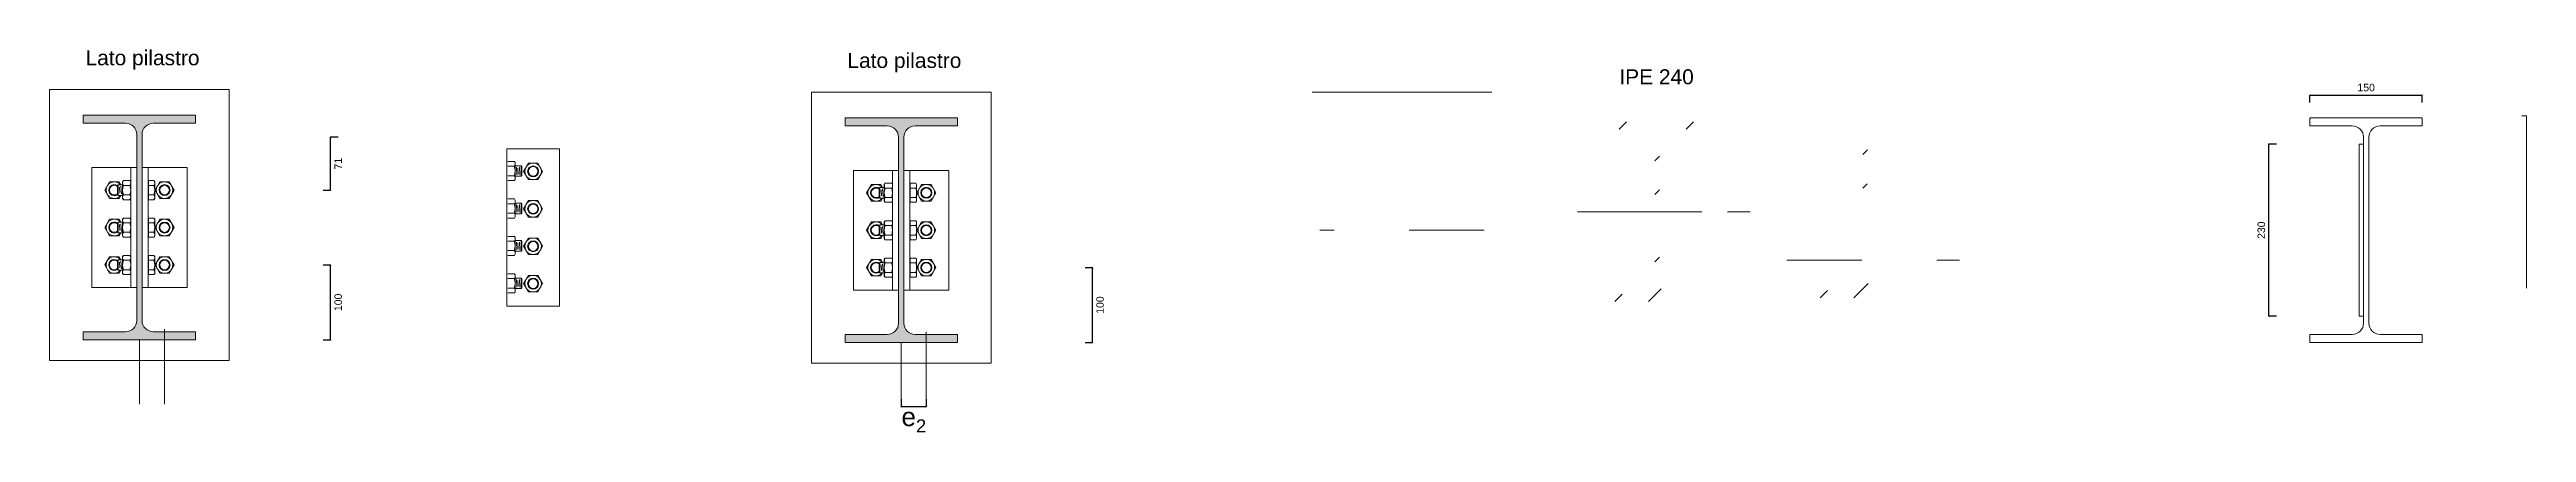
# Model space of a CAD drawing. Header units: millimetres. Extents: x 1415 to 3549, y 2194 to 4677.
# Drawn here: x 1784.963 to 1788.27, y 2310.091 to 2310.602 of the extents above; entities that cross this region are included whole.
import ezdxf

# ---------------------------------------------------------------- set-up
doc = ezdxf.new("R2010")
doc.units = ezdxf.units.MM
doc.linetypes.add('ACAD_ISO02W100', pattern=[15, 12, -3])
doc.layers.get('0').update_dxf_attribs({"plot": 0})
for name, color, linetype, lineweight in [('bulloni', 170, 'Continuous', 15), ('giunti', 7, 'Continuous', 15), ('Layer3', 7, 'Continuous', 15), ('Layer4', 7, 'Continuous', 15), ('quote', 252, 'Continuous', 5)]:
    doc.layers.add(name, color=color, linetype=linetype, lineweight=lineweight)
doc.styles.get("Standard").update_dxf_attribs({"font": 'arial.ttf'})
doc.dimstyles.new('quote acciaio', dxfattribs={"dimtxt": 0.01, "dimasz": 0.0025, "dimexe": 0, "dimexo": 0, "dimgap": 0.005, "dimtad": 2, "dimdec": 0, "dimlfac": 1000, "dimzin": 0, "dimdsep": 46, "dimtxsty": 'Standard', "dimblk": 'ARCHTICK', "dimcen": 0, "dimclre": 252, "dimadec": 0, "dimazin": 0, "dimtfac": 1, "dimtdec": 0, "dimtofl": 0, "dimtmove": 0, "dimatfit": 3, "dimfxl": 0.01, "dimfxlon": 1, "dimtolj": 1, "dimtzin": 0, "dimarcsym": 0})
pattern_1 = [(45, (1787.32718, 2310.27033), (-0.067352, 0.067352), []), (45, (1787.37208, 2310.27033), (-0.067352, 0.067352), [])]

msp = doc.modelspace()

# ---------------------------------------------------------------- texts
at = {"layer": 'Layer4', "char_height": 0.02, "attachment_point": 1}
for s, insert in [('Lato pilastro', (1785.0109, 2310.6012)), ('Lato pilastro', (1786.0282, 2310.5976)), ('IPE 240', (1787.059, 2310.5758))]:
    msp.add_mtext_dynamic_manual_height_columns(s, width=40.648423, gutter_width=12.5, heights=[0], dxfattribs=dict(at, insert=insert))

# ---------------------------------------------------------------- blocks, each defined once
blk = doc.blocks.new('_ArchTick')
at = {"color": 0, "linetype": 'ByBlock', "const_width": 0.15}
blk.add_lwpolyline([(-0.5, -0.5), (0.5, 0.5)], dxfattribs=at)
blk = doc.blocks.new('*D465')
at = {"layer": 'Defpoints', "color": 0, "transparency": 16777216}
for p in [(1785.3382, 2310.4851), (1788.0467, 2310.4851), (1785.1164, 2310.4144)]:
    blk.add_point(p, dxfattribs=at)
at = {"layer": 'quote', "color": 252, "lineweight": -2, "transparency": 16777216}
for p, q in [((1785.3482, 2310.4851), (1785.3382, 2310.4851)), ((1785.3282, 2310.4144), (1785.3382, 2310.4144))]:
    blk.add_line(p, q, dxfattribs=at)
at = {"layer": 'quote', "color": 0, "linetype": 'Continuous', "lineweight": -2, "transparency": 16777216}
blk.add_line((1785.3382, 2310.4144), (1785.3382, 2310.4851), dxfattribs=at)
at = {"layer": 'quote', "color": 0, "lineweight": -2, "transparency": 16777216, "xscale": 0.0025, "yscale": 0.0025, "zscale": 0.0025}
for p, rotation in [((1785.3382, 2310.4851), 90), ((1785.3382, 2310.4144), 270)]:
    blk.add_blockref('_ArchTick', p, dxfattribs=dict(at, rotation=rotation))
at = {"layer": 'quote', "color": 0, "transparency": 16777216, "insert": (1785.3483, 2310.4497), "char_height": 0.01, "attachment_point": 5, "rotation": 90}
blk.add_mtext('\\A1;71', dxfattribs=at)
blk = doc.blocks.new('*D466')
at = {"layer": 'Defpoints', "color": 0, "transparency": 16777216}
for p in [(1785.1164, 2310.3144), (1785.3382, 2310.3144), (1785.1164, 2310.2144)]:
    blk.add_point(p, dxfattribs=at)
at = {"layer": 'quote', "color": 252, "lineweight": -2, "transparency": 16777216}
for p, q in [((1785.3282, 2310.3144), (1785.3382, 2310.3144)), ((1785.3282, 2310.2144), (1785.3382, 2310.2144))]:
    blk.add_line(p, q, dxfattribs=at)
at = {"layer": 'quote', "color": 0, "linetype": 'Continuous', "lineweight": -2, "transparency": 16777216}
blk.add_line((1785.3382, 2310.2144), (1785.3382, 2310.3144), dxfattribs=at)
at = {"layer": 'quote', "color": 0, "lineweight": -2, "transparency": 16777216, "xscale": 0.0025, "yscale": 0.0025, "zscale": 0.0025}
for p, rotation in [((1785.3382, 2310.3144), 90), ((1785.3382, 2310.2144), 270)]:
    blk.add_blockref('_ArchTick', p, dxfattribs=dict(at, rotation=rotation))
at = {"layer": 'quote', "color": 0, "transparency": 16777216, "insert": (1785.3483, 2310.2644), "char_height": 0.01, "attachment_point": 5, "rotation": 90}
blk.add_mtext('\\A1;100', dxfattribs=at)
blk = doc.blocks.new('*U469')
at = {"layer": 'bulloni'}
blk.add_lwpolyline([(0, -0.0127), (0.011, -0.0064), (0.011, 0.0064), (0, 0.0127), (-0.011, 0.0064), (-0.011, -0.0064)], close=True, dxfattribs=at)
for radius in [0.011, 0.00733, 0.00642]:
    blk.add_circle((0, 0), radius, dxfattribs=at)
blk = doc.blocks.new('*U468')
at = {"layer": 'bulloni', "color": 0, "linetype": 'ByBlock', "lineweight": -2, "transparency": 16777216, "rotation": 270}
for p in [(1783.2309, 2309.1767), (1783.2309, 2309.1267), (1783.2309, 2309.0767), (1783.2309, 2309.0267)]:
    blk.add_blockref('*U469', p, dxfattribs=at)
blk = doc.blocks.new('*D470')
at = {"layer": 'Defpoints', "color": 0, "transparency": 16777216}
for p in [(1786.1336, 2310.3108), (1786.1001, 2310.2108), (1786.1001, 2310.125)]:
    blk.add_point(p, dxfattribs=at)
at = {"layer": 'quote', "color": 252, "lineweight": -2, "transparency": 16777216}
for p, q in [((1786.1001, 2310.135), (1786.1001, 2310.125)), ((1786.1336, 2310.135), (1786.1336, 2310.125))]:
    blk.add_line(p, q, dxfattribs=at)
at = {"layer": 'quote', "color": 0, "linetype": 'Continuous', "lineweight": -2, "transparency": 16777216}
blk.add_line((1786.1336, 2310.125), (1786.1001, 2310.125), dxfattribs=at)
at = {"layer": 'quote', "color": 0, "lineweight": -2, "transparency": 16777216, "xscale": 0.0025, "yscale": 0.0025, "zscale": 0.0025, "rotation": 180}
blk.add_blockref('_ArchTick', (1786.1001, 2310.125), dxfattribs=at)
at = {"layer": 'quote', "color": 0, "lineweight": -2, "transparency": 16777216, "xscale": 0.0025, "yscale": 0.0025, "zscale": 0.0025}
blk.add_blockref('_ArchTick', (1786.1336, 2310.125), dxfattribs=at)
at = {"layer": 'quote', "color": 0, "transparency": 16777216, "insert": (1786.1169, 2310.1073), "char_height": 0.01, "width": 0.01966, "attachment_point": 5}
blk.add_mtext('\\A1;{\\H2.5x;e\\H0.7x;\\S^ 2;}', dxfattribs=at)
blk = doc.blocks.new('*D472')
at = {"layer": 'Defpoints', "color": 0, "transparency": 16777216}
for p in [(1787.9263, 2310.4758), (1788.0467, 2310.4758), (1788.0467, 2310.2458)]:
    blk.add_point(p, dxfattribs=at)
at = {"layer": 'quote', "color": 252, "lineweight": -2, "transparency": 16777216}
for p, q in [((1787.9363, 2310.4758), (1787.9263, 2310.4758)), ((1787.9363, 2310.2458), (1787.9263, 2310.2458))]:
    blk.add_line(p, q, dxfattribs=at)
at = {"layer": 'quote', "color": 0, "linetype": 'Continuous', "lineweight": -2, "transparency": 16777216}
blk.add_line((1787.9263, 2310.2458), (1787.9263, 2310.4758), dxfattribs=at)
at = {"layer": 'quote', "color": 0, "lineweight": -2, "transparency": 16777216, "xscale": 0.0025, "yscale": 0.0025, "zscale": 0.0025}
for p, rotation in [((1787.9263, 2310.4758), 90), ((1787.9263, 2310.2458), 270)]:
    blk.add_blockref('_ArchTick', p, dxfattribs=dict(at, rotation=rotation))
at = {"layer": 'quote', "color": 0, "transparency": 16777216, "insert": (1787.9162, 2310.3608), "char_height": 0.01, "attachment_point": 5, "rotation": 90}
blk.add_mtext('\\A1;230', dxfattribs=at)
blk = doc.blocks.new('*D471')
at = {"layer": 'Defpoints', "color": 0, "transparency": 16777216}
for p in [(1786.1336, 2310.3108), (1786.3555, 2310.3108), (1786.1336, 2310.2108)]:
    blk.add_point(p, dxfattribs=at)
at = {"layer": 'quote', "color": 252, "lineweight": -2, "transparency": 16777216}
for p, q in [((1786.3455, 2310.3108), (1786.3555, 2310.3108)), ((1786.3455, 2310.2108), (1786.3555, 2310.2108))]:
    blk.add_line(p, q, dxfattribs=at)
at = {"layer": 'quote', "color": 0, "linetype": 'Continuous', "lineweight": -2, "transparency": 16777216}
blk.add_line((1786.3555, 2310.2108), (1786.3555, 2310.3108), dxfattribs=at)
at = {"layer": 'quote', "color": 0, "lineweight": -2, "transparency": 16777216, "xscale": 0.0025, "yscale": 0.0025, "zscale": 0.0025}
for p, rotation in [((1786.3555, 2310.3108), 90), ((1786.3555, 2310.2108), 270)]:
    blk.add_blockref('_ArchTick', p, dxfattribs=dict(at, rotation=rotation))
at = {"layer": 'quote', "color": 0, "transparency": 16777216, "insert": (1786.3656, 2310.2608), "char_height": 0.01, "attachment_point": 5, "rotation": 90}
blk.add_mtext('\\A1;100', dxfattribs=at)
blk = doc.blocks.new('*D476')
at = {"layer": 'Defpoints', "color": 0, "transparency": 16777216}
for p in [(1788.1312, 2310.5413), (1787.9812, 2310.5108), (1788.1312, 2310.5108)]:
    blk.add_point(p, dxfattribs=at)
at = {"layer": 'quote', "color": 252, "lineweight": -2, "transparency": 16777216}
for p, q in [((1787.9812, 2310.5313), (1787.9812, 2310.5413)), ((1788.1312, 2310.5313), (1788.1312, 2310.5413))]:
    blk.add_line(p, q, dxfattribs=at)
at = {"layer": 'quote', "color": 0, "linetype": 'Continuous', "lineweight": -2, "transparency": 16777216}
blk.add_line((1787.9812, 2310.5413), (1788.1312, 2310.5413), dxfattribs=at)
at = {"layer": 'quote', "color": 0, "lineweight": -2, "transparency": 16777216, "xscale": 0.0025, "yscale": 0.0025, "zscale": 0.0025, "rotation": 180}
blk.add_blockref('_ArchTick', (1787.9812, 2310.5413), dxfattribs=at)
at = {"layer": 'quote', "color": 0, "lineweight": -2, "transparency": 16777216, "xscale": 0.0025, "yscale": 0.0025, "zscale": 0.0025}
blk.add_blockref('_ArchTick', (1788.1312, 2310.5413), dxfattribs=at)
at = {"layer": 'quote', "color": 0, "transparency": 16777216, "insert": (1788.0562, 2310.5514), "char_height": 0.01, "attachment_point": 5}
blk.add_mtext('\\A1;150', dxfattribs=at)

# ---------------------------------------------------------------- dimensions: what is measured, and where the dimension line sits
at = {"layer": 'quote'}
dim = msp.add_linear_dim(base=(1788.1312, 2310.5413), p1=(1787.9812, 2310.5108), p2=(1788.1312, 2310.5108), angle=180, dimstyle='quote acciaio', dxfattribs=at)
dim.commit()
dim.dimension.update_dxf_attribs({"geometry": '*D476', "text_midpoint": (1788.0562, 2310.5413), "dimtype": 160})
for base, p1, p2, picture, middle in [((1785.3382, 2310.4851), (1785.1164, 2310.4144), (1788.0467, 2310.4851), '*D465', (1785.3483, 2310.4497)), ((1787.9263, 2310.4758), (1788.0467, 2310.2458), (1788.0467, 2310.4758), '*D472', (1787.9162, 2310.3608)), ((1785.3382, 2310.3144), (1785.1164, 2310.2144), (1785.1164, 2310.3144), '*D466', (1785.3483, 2310.2644)), ((1786.3555, 2310.3108), (1786.1336, 2310.2108), (1786.1336, 2310.3108), '*D471', (1786.3656, 2310.2608))]:
    dim = msp.add_linear_dim(base=base, p1=p1, p2=p2, angle=90, dimstyle='quote acciaio', dxfattribs=at)
    dim.commit()
    dim.dimension.update_dxf_attribs({"geometry": picture, "text_midpoint": middle})
dim = msp.add_linear_dim(base=(1786.1001, 2310.125), p1=(1786.1336, 2310.3108), p2=(1786.1001, 2310.2108), text='{\\H2.5x;e\\H0.7x;\\S^ 2;}', dimstyle='quote acciaio', dxfattribs=at)
dim.commit()
dim.dimension.update_dxf_attribs({"geometry": '*D470', "text_midpoint": (1786.1169, 2310.125), "dimtype": 160})

# ---------------------------------------------------------------- hatches: boundary and pattern name
at = {"layer": 'Layer3', "true_color": 0xc7c8ca, "transparency": 33554687}
h = msp.add_hatch(color=9, dxfattribs=at)
h.dxf.hatch_style = 1
h.paths.add_polyline_path([(1785.1578, 2310.5144), (1785.0828, 2310.5144), (1785.0078, 2310.5144), (1785.0078, 2310.5037), (1785.0643, 2310.5037, -0.414214), (1785.0793, 2310.4887), (1785.0793, 2310.3644), (1785.0793, 2310.2401, -0.414214), (1785.0643, 2310.2251), (1785.0078, 2310.2251), (1785.0078, 2310.2144), (1785.0828, 2310.2144), (1785.1578, 2310.2144), (1785.1578, 2310.2251), (1785.1014, 2310.2251, -0.414214), (1785.0864, 2310.2401), (1785.0864, 2310.3644), (1785.0864, 2310.4887, -0.414214), (1785.1014, 2310.5037), (1785.1578, 2310.5037)])
h = msp.add_hatch(color=9, dxfattribs=at)
h.dxf.hatch_style = 1
h.paths.add_polyline_path([(1786.1751, 2310.5108), (1786.1001, 2310.5108), (1786.0251, 2310.5108), (1786.0251, 2310.5001), (1786.0815, 2310.5001, -0.414214), (1786.0965, 2310.4851), (1786.0965, 2310.3608), (1786.0965, 2310.2365, -0.414214), (1786.0815, 2310.2215), (1786.0251, 2310.2215), (1786.0251, 2310.2108), (1786.1001, 2310.2108), (1786.1751, 2310.2108), (1786.1751, 2310.2215), (1786.1186, 2310.2215, -0.414214), (1786.1036, 2310.2365), (1786.1036, 2310.3608), (1786.1036, 2310.4851, -0.414214), (1786.1186, 2310.5001), (1786.1751, 2310.5001)])
h = msp.add_hatch(dxfattribs=at)
h.set_pattern_fill('ANSI32', color=9, scale=0.01)
h.set_pattern_definition(pattern_1)
h.paths.add_polyline_path([(1787.1693, 2310.5054), (1787.1093, 2310.5054), (1787.0493, 2310.5054), (1787.0493, 2310.4956), (1787.0912, 2310.4956, -0.414214), (1787.1062, 2310.4806), (1787.1062, 2310.4426), (1787.1124, 2310.4426), (1787.1124, 2310.4806, -0.414214), (1787.1274, 2310.4956), (1787.1693, 2310.4956)])
h.paths.add_polyline_path([(1787.1124, 2310.4279), (1787.1062, 2310.4279), (1787.1062, 2310.3926), (1787.1124, 2310.3926)])
h.paths.add_polyline_path([(1787.1124, 2310.3779), (1787.1062, 2310.3779), (1787.1062, 2310.3426), (1787.1124, 2310.3426)])
h.paths.add_polyline_path([(1787.1124, 2310.2902), (1787.1124, 2310.3279), (1787.1062, 2310.3279), (1787.1062, 2310.2902, -0.414214), (1787.0912, 2310.2752), (1787.0493, 2310.2752), (1787.0493, 2310.2654), (1787.1693, 2310.2654), (1787.1693, 2310.2752), (1787.1274, 2310.2752, -0.414214)])
h = msp.add_hatch(dxfattribs=at)
h.set_pattern_fill('ANSI32', color=9, scale=0.01)
h.set_pattern_definition(pattern_1)
h.paths.add_polyline_path([(1787.4472, 2310.2801), (1787.4053, 2310.2801, -0.414214), (1787.3903, 2310.2951), (1787.3903, 2310.3209), (1787.3841, 2310.3209), (1787.3841, 2310.2951, -0.414214), (1787.3691, 2310.2801), (1787.3272, 2310.2801), (1787.3272, 2310.2703), (1787.3872, 2310.2703), (1787.4472, 2310.2703)])
h.paths.add_polyline_path([(1787.3903, 2310.3728), (1787.3841, 2310.3728), (1787.3841, 2310.3375), (1787.3903, 2310.3375)])
h.paths.add_polyline_path([(1787.3903, 2310.4228), (1787.3841, 2310.4228), (1787.3841, 2310.3875), (1787.3903, 2310.3875)])
h.paths.add_polyline_path([(1787.3903, 2310.4801), (1787.3841, 2310.4801), (1787.3841, 2310.4375), (1787.3903, 2310.4375)])

# ---------------------------------------------------------------- linework, layer by layer
at = {"layer": 'bulloni'}
for p, q in [((1785.5748, 2310.4526), (1785.5835, 2310.4526)), ((1785.5846, 2310.451), (1785.5835, 2310.4526)), ((1785.5846, 2310.451), (1785.5846, 2310.4287)), ((1785.5927, 2310.4469), (1785.5846, 2310.4469)), ((1785.5927, 2310.4469), (1785.5936, 2310.4459)), ((1785.5927, 2310.4469), (1785.5927, 2310.4329)), ((1785.0534, 2310.4204), (1785.0543, 2310.4213)), ((1785.0534, 2310.4083), (1785.0534, 2310.4204)), ((1785.0543, 2310.4214), (1785.0603, 2310.4214)), ((1785.0543, 2310.4074), (1785.0543, 2310.4213)), ((1785.0562, 2310.4183), (1785.0566, 2310.4104)), ((1785.0581, 2310.4195), (1785.0587, 2310.4092)), ((1785.0603, 2310.4255), (1785.0614, 2310.4271)), ((1785.0603, 2310.4032), (1785.0603, 2310.4255)), ((1785.0701, 2310.4271), (1785.0614, 2310.4271)), ((1785.0614, 2310.4207), (1785.0701, 2310.4207)), ((1785.0713, 2310.4255), (1785.0701, 2310.4271)), ((1785.0944, 2310.4043), (1785.0944, 2310.4244)), ((1785.0948, 2310.4244), (1785.0944, 2310.4244)), ((1785.0948, 2310.4016), (1785.0948, 2310.4271)), ((1785.1022, 2310.4271), (1785.0948, 2310.4271)), ((1785.0948, 2310.4207), (1785.1022, 2310.4207)), ((1785.1034, 2310.4255), (1785.1022, 2310.4271)), ((1785.1034, 2310.4032), (1785.1034, 2310.4255)), ((1785.5748, 2310.4462), (1785.5835, 2310.4462)), ((1785.5835, 2310.4335), (1785.5748, 2310.4335)), ((1785.5748, 2310.4271), (1785.5835, 2310.4271)), ((1785.5846, 2310.4287), (1785.5835, 2310.4271)), ((1785.5927, 2310.4329), (1785.5846, 2310.4329)), ((1785.5868, 2310.4347), (1785.5862, 2310.445)), ((1785.5887, 2310.4359), (1785.5883, 2310.4438)), ((1785.5907, 2310.4347), (1785.5902, 2310.445)), ((1785.5936, 2310.4338), (1785.5927, 2310.4329)), ((1785.5936, 2310.4459), (1785.5936, 2310.4338)), ((1786.0706, 2310.4168), (1786.0716, 2310.4177)), ((1786.0706, 2310.4048), (1786.0706, 2310.4168)), ((1786.0716, 2310.4178), (1786.0775, 2310.4178)), ((1786.0716, 2310.4038), (1786.0716, 2310.4177)), ((1786.0734, 2310.4147), (1786.0739, 2310.4069)), ((1786.0753, 2310.4159), (1786.0759, 2310.4057)), ((1786.0775, 2310.422), (1786.0787, 2310.4235)), ((1786.0775, 2310.3996), (1786.0775, 2310.422)), ((1786.0874, 2310.4235), (1786.0787, 2310.4235)), ((1786.0787, 2310.4171), (1786.0874, 2310.4171)), ((1786.0885, 2310.422), (1786.0874, 2310.4235)), ((1786.1116, 2310.4007), (1786.1116, 2310.4209)), ((1786.1121, 2310.4209), (1786.1116, 2310.4209)), ((1786.1121, 2310.3981), (1786.1121, 2310.4235)), ((1786.1195, 2310.4235), (1786.1121, 2310.4235)), ((1786.1121, 2310.4171), (1786.1195, 2310.4171)), ((1786.1206, 2310.422), (1786.1195, 2310.4235)), ((1786.1206, 2310.3996), (1786.1206, 2310.422)), ((1785.0543, 2310.4074), (1785.0534, 2310.4083)), ((1785.0543, 2310.4074), (1785.0603, 2310.4074)), ((1785.0603, 2310.4032), (1785.0614, 2310.4016)), ((1785.0701, 2310.408), (1785.0614, 2310.408)), ((1785.0701, 2310.4016), (1785.0614, 2310.4016)), ((1785.0713, 2310.4032), (1785.0701, 2310.4016)), ((1785.0948, 2310.4043), (1785.0944, 2310.4043)), ((1785.1022, 2310.408), (1785.0948, 2310.408)), ((1785.1022, 2310.4016), (1785.0948, 2310.4016)), ((1785.1034, 2310.4032), (1785.1022, 2310.4016)), ((1785.5748, 2310.4026), (1785.5835, 2310.4026)), ((1785.5748, 2310.3962), (1785.5835, 2310.3962)), ((1785.5835, 2310.3835), (1785.5748, 2310.3835)), ((1785.5846, 2310.401), (1785.5835, 2310.4026)), ((1785.5846, 2310.401), (1785.5846, 2310.3787)), ((1785.5927, 2310.3969), (1785.5846, 2310.3969)), ((1785.5927, 2310.3829), (1785.5846, 2310.3829)), ((1785.5868, 2310.3847), (1785.5862, 2310.395)), ((1785.5887, 2310.3859), (1785.5883, 2310.3938)), ((1785.5907, 2310.3847), (1785.5902, 2310.395)), ((1785.5927, 2310.3969), (1785.5936, 2310.3959)), ((1785.5927, 2310.3969), (1785.5927, 2310.3829)), ((1785.5936, 2310.3838), (1785.5927, 2310.3829)), ((1785.5936, 2310.3959), (1785.5936, 2310.3838)), ((1786.0716, 2310.4038), (1786.0706, 2310.4047)), ((1786.0716, 2310.4038), (1786.0775, 2310.4038)), ((1786.0775, 2310.3996), (1786.0787, 2310.3981)), ((1786.0874, 2310.4044), (1786.0787, 2310.4044)), ((1786.0874, 2310.3981), (1786.0787, 2310.3981)), ((1786.0885, 2310.3996), (1786.0874, 2310.3981)), ((1786.1121, 2310.4007), (1786.1116, 2310.4007)), ((1786.1195, 2310.4044), (1786.1121, 2310.4044)), ((1786.1195, 2310.3981), (1786.1121, 2310.3981)), ((1786.1206, 2310.3996), (1786.1195, 2310.3981)), ((1785.0534, 2310.3704), (1785.0543, 2310.3713)), ((1785.0534, 2310.3583), (1785.0534, 2310.3704)), ((1785.0543, 2310.3574), (1785.0534, 2310.3583)), ((1785.0543, 2310.3714), (1785.0603, 2310.3714)), ((1785.0543, 2310.3574), (1785.0543, 2310.3713)), ((1785.0543, 2310.3574), (1785.0603, 2310.3574)), ((1785.0562, 2310.3683), (1785.0566, 2310.3604)), ((1785.0581, 2310.3695), (1785.0587, 2310.3592)), ((1785.0603, 2310.3755), (1785.0614, 2310.3771)), ((1785.0603, 2310.3532), (1785.0603, 2310.3755)), ((1785.0603, 2310.3532), (1785.0614, 2310.3516)), ((1785.0701, 2310.3771), (1785.0614, 2310.3771)), ((1785.0614, 2310.3707), (1785.0701, 2310.3707)), ((1785.0701, 2310.358), (1785.0614, 2310.358)), ((1785.0701, 2310.3516), (1785.0614, 2310.3516)), ((1785.0713, 2310.3755), (1785.0701, 2310.3771)), ((1785.0713, 2310.3532), (1785.0701, 2310.3516)), ((1785.0944, 2310.3543), (1785.0944, 2310.3744)), ((1785.0948, 2310.3744), (1785.0944, 2310.3744)), ((1785.0948, 2310.3543), (1785.0944, 2310.3543)), ((1785.0948, 2310.3516), (1785.0948, 2310.3771)), ((1785.1022, 2310.3771), (1785.0948, 2310.3771)), ((1785.0948, 2310.3707), (1785.1022, 2310.3707)), ((1785.1022, 2310.358), (1785.0948, 2310.358)), ((1785.1022, 2310.3516), (1785.0948, 2310.3516)), ((1785.1034, 2310.3755), (1785.1022, 2310.3771)), ((1785.1034, 2310.3532), (1785.1022, 2310.3516)), ((1785.1034, 2310.3532), (1785.1034, 2310.3755)), ((1785.5748, 2310.3771), (1785.5835, 2310.3771)), ((1785.5748, 2310.3526), (1785.5835, 2310.3526)), ((1785.5846, 2310.3787), (1785.5835, 2310.3771)), ((1785.5846, 2310.351), (1785.5835, 2310.3526)), ((1785.5846, 2310.351), (1785.5846, 2310.3287)), ((1786.0706, 2310.3668), (1786.0716, 2310.3677)), ((1786.0706, 2310.3548), (1786.0706, 2310.3668)), ((1786.0716, 2310.3538), (1786.0706, 2310.3547)), ((1786.0716, 2310.3678), (1786.0775, 2310.3678)), ((1786.0716, 2310.3538), (1786.0716, 2310.3677)), ((1786.0716, 2310.3538), (1786.0775, 2310.3538)), ((1786.0734, 2310.3647), (1786.0739, 2310.3569)), ((1786.0753, 2310.3659), (1786.0759, 2310.3557)), ((1786.0775, 2310.372), (1786.0787, 2310.3735)), ((1786.0775, 2310.3496), (1786.0775, 2310.372)), ((1786.0775, 2310.3496), (1786.0787, 2310.3481)), ((1786.0874, 2310.3735), (1786.0787, 2310.3735)), ((1786.0787, 2310.3671), (1786.0874, 2310.3671)), ((1786.0874, 2310.3544), (1786.0787, 2310.3544)), ((1786.0874, 2310.3481), (1786.0787, 2310.3481)), ((1786.0885, 2310.372), (1786.0874, 2310.3735)), ((1786.0885, 2310.3496), (1786.0874, 2310.3481)), ((1786.1116, 2310.3507), (1786.1116, 2310.3709)), ((1786.1121, 2310.3709), (1786.1116, 2310.3709)), ((1786.1121, 2310.3507), (1786.1116, 2310.3507)), ((1786.1121, 2310.3481), (1786.1121, 2310.3735)), ((1786.1195, 2310.3735), (1786.1121, 2310.3735)), ((1786.1121, 2310.3671), (1786.1195, 2310.3671)), ((1786.1195, 2310.3544), (1786.1121, 2310.3544)), ((1786.1195, 2310.3481), (1786.1121, 2310.3481)), ((1786.1206, 2310.372), (1786.1195, 2310.3735)), ((1786.1206, 2310.3496), (1786.1195, 2310.3481)), ((1786.1206, 2310.3496), (1786.1206, 2310.372)), ((1785.0534, 2310.3204), (1785.0543, 2310.3213)), ((1785.0534, 2310.3083), (1785.0534, 2310.3204)), ((1785.0543, 2310.3214), (1785.0603, 2310.3214)), ((1785.0543, 2310.3074), (1785.0543, 2310.3213)), ((1785.0562, 2310.3183), (1785.0566, 2310.3104)), ((1785.0581, 2310.3195), (1785.0587, 2310.3092)), ((1785.0603, 2310.3255), (1785.0614, 2310.3271)), ((1785.0603, 2310.3032), (1785.0603, 2310.3255)), ((1785.0701, 2310.3271), (1785.0614, 2310.3271)), ((1785.0614, 2310.3207), (1785.0701, 2310.3207)), ((1785.0713, 2310.3255), (1785.0701, 2310.3271)), ((1785.0944, 2310.3043), (1785.0944, 2310.3244)), ((1785.0948, 2310.3244), (1785.0944, 2310.3244)), ((1785.0948, 2310.3016), (1785.0948, 2310.3271)), ((1785.1022, 2310.3271), (1785.0948, 2310.3271)), ((1785.0948, 2310.3207), (1785.1022, 2310.3207)), ((1785.1034, 2310.3255), (1785.1022, 2310.3271)), ((1785.1034, 2310.3032), (1785.1034, 2310.3255)), ((1785.5748, 2310.3462), (1785.5835, 2310.3462)), ((1785.5835, 2310.3335), (1785.5748, 2310.3335)), ((1785.5748, 2310.3271), (1785.5835, 2310.3271)), ((1785.5846, 2310.3287), (1785.5835, 2310.3271)), ((1785.5927, 2310.3469), (1785.5846, 2310.3469)), ((1785.5927, 2310.3329), (1785.5846, 2310.3329)), ((1785.5868, 2310.3347), (1785.5862, 2310.345)), ((1785.5887, 2310.3359), (1785.5883, 2310.3438)), ((1785.5907, 2310.3347), (1785.5902, 2310.345)), ((1785.5927, 2310.3469), (1785.5936, 2310.3459)), ((1785.5927, 2310.3469), (1785.5927, 2310.3329)), ((1785.5936, 2310.3338), (1785.5927, 2310.3329)), ((1785.5936, 2310.3459), (1785.5936, 2310.3338)), ((1786.0706, 2310.3168), (1786.0716, 2310.3177)), ((1786.0706, 2310.3048), (1786.0706, 2310.3168)), ((1786.0716, 2310.3178), (1786.0775, 2310.3178)), ((1786.0716, 2310.3038), (1786.0716, 2310.3177)), ((1786.0734, 2310.3147), (1786.0739, 2310.3069)), ((1786.0753, 2310.3159), (1786.0759, 2310.3057)), ((1786.0775, 2310.322), (1786.0787, 2310.3235)), ((1786.0775, 2310.2996), (1786.0775, 2310.322)), ((1786.0874, 2310.3235), (1786.0787, 2310.3235)), ((1786.0787, 2310.3171), (1786.0874, 2310.3171)), ((1786.0885, 2310.322), (1786.0874, 2310.3235)), ((1786.1116, 2310.3007), (1786.1116, 2310.3209)), ((1786.1121, 2310.3209), (1786.1116, 2310.3209)), ((1786.1121, 2310.2981), (1786.1121, 2310.3235)), ((1786.1195, 2310.3235), (1786.1121, 2310.3235)), ((1786.1121, 2310.3171), (1786.1195, 2310.3171)), ((1786.1206, 2310.322), (1786.1195, 2310.3235)), ((1786.1206, 2310.2996), (1786.1206, 2310.322)), ((1785.0543, 2310.3074), (1785.0534, 2310.3083)), ((1785.0543, 2310.3074), (1785.0603, 2310.3074)), ((1785.0603, 2310.3032), (1785.0614, 2310.3016)), ((1785.0701, 2310.308), (1785.0614, 2310.308)), ((1785.0701, 2310.3016), (1785.0614, 2310.3016)), ((1785.0713, 2310.3032), (1785.0701, 2310.3016)), ((1785.0948, 2310.3043), (1785.0944, 2310.3043)), ((1785.1022, 2310.308), (1785.0948, 2310.308)), ((1785.1022, 2310.3016), (1785.0948, 2310.3016)), ((1785.1034, 2310.3032), (1785.1022, 2310.3016)), ((1785.5748, 2310.3026), (1785.5835, 2310.3026)), ((1785.5748, 2310.2962), (1785.5835, 2310.2962)), ((1785.5835, 2310.2835), (1785.5748, 2310.2835)), ((1785.5846, 2310.301), (1785.5835, 2310.3026)), ((1785.5846, 2310.301), (1785.5846, 2310.2787)), ((1785.5927, 2310.2969), (1785.5846, 2310.2969)), ((1785.5927, 2310.2829), (1785.5846, 2310.2829)), ((1785.5868, 2310.2847), (1785.5862, 2310.295)), ((1785.5887, 2310.2859), (1785.5883, 2310.2938)), ((1785.5907, 2310.2847), (1785.5902, 2310.295)), ((1785.5927, 2310.2969), (1785.5936, 2310.2959)), ((1785.5927, 2310.2969), (1785.5927, 2310.2829)), ((1785.5936, 2310.2838), (1785.5927, 2310.2829)), ((1785.5936, 2310.2959), (1785.5936, 2310.2838)), ((1786.0716, 2310.3038), (1786.0706, 2310.3047)), ((1786.0716, 2310.3038), (1786.0775, 2310.3038)), ((1786.0775, 2310.2996), (1786.0787, 2310.2981)), ((1786.0874, 2310.3044), (1786.0787, 2310.3044)), ((1786.0874, 2310.2981), (1786.0787, 2310.2981)), ((1786.0885, 2310.2996), (1786.0874, 2310.2981)), ((1786.1121, 2310.3007), (1786.1116, 2310.3007)), ((1786.1195, 2310.3044), (1786.1121, 2310.3044)), ((1786.1195, 2310.2981), (1786.1121, 2310.2981)), ((1786.1206, 2310.2996), (1786.1195, 2310.2981)), ((1785.5748, 2310.2771), (1785.5835, 2310.2771)), ((1785.5846, 2310.2787), (1785.5835, 2310.2771))]:
    msp.add_line(p, q, dxfattribs=at)
for points in [[(1785.0579, 2310.4074), (1785.0556, 2310.4034), (1785.0429, 2310.4034), (1785.0366, 2310.4144), (1785.0429, 2310.4254), (1785.0556, 2310.4254), (1785.0579, 2310.4214)], [(1786.0752, 2310.4038), (1786.0729, 2310.3998), (1786.0602, 2310.3998), (1786.0538, 2310.4108), (1786.0602, 2310.4218), (1786.0729, 2310.4218), (1786.0752, 2310.4178)], [(1785.0579, 2310.3574), (1785.0556, 2310.3534), (1785.0429, 2310.3534), (1785.0366, 2310.3644), (1785.0429, 2310.3754), (1785.0556, 2310.3754), (1785.0579, 2310.3714)], [(1786.0752, 2310.3538), (1786.0729, 2310.3498), (1786.0602, 2310.3498), (1786.0538, 2310.3608), (1786.0602, 2310.3718), (1786.0729, 2310.3718), (1786.0752, 2310.3678)], [(1785.0579, 2310.3074), (1785.0556, 2310.3034), (1785.0429, 2310.3034), (1785.0366, 2310.3144), (1785.0429, 2310.3254), (1785.0556, 2310.3254), (1785.0579, 2310.3214)], [(1786.0752, 2310.3038), (1786.0729, 2310.2998), (1786.0602, 2310.2998), (1786.0538, 2310.3108), (1786.0602, 2310.3218), (1786.0729, 2310.3218), (1786.0752, 2310.3178)]]:
    msp.add_lwpolyline(points, dxfattribs=at)
for points in [[(1785.1037, 2310.4144), (1785.11, 2310.4034), (1785.1227, 2310.4034), (1785.1291, 2310.4144), (1785.1227, 2310.4254), (1785.11, 2310.4254)], [(1786.1209, 2310.4108), (1786.1273, 2310.3998), (1786.14, 2310.3998), (1786.1463, 2310.4108), (1786.14, 2310.4218), (1786.1273, 2310.4218)], [(1785.1037, 2310.3644), (1785.11, 2310.3534), (1785.1227, 2310.3534), (1785.1291, 2310.3644), (1785.1227, 2310.3754), (1785.11, 2310.3754)], [(1786.1209, 2310.3608), (1786.1273, 2310.3498), (1786.14, 2310.3498), (1786.1463, 2310.3608), (1786.14, 2310.3718), (1786.1273, 2310.3718)], [(1785.1037, 2310.3144), (1785.11, 2310.3034), (1785.1227, 2310.3034), (1785.1291, 2310.3144), (1785.1227, 2310.3254), (1785.11, 2310.3254)], [(1786.1209, 2310.3108), (1786.1273, 2310.2998), (1786.14, 2310.2998), (1786.1463, 2310.3108), (1786.14, 2310.3218), (1786.1273, 2310.3218)]]:
    msp.add_lwpolyline(points, close=True, dxfattribs=at)
for centre, radius in [((1785.1164, 2310.4144), 0.011), ((1785.1164, 2310.4144), 0.00733), ((1785.1164, 2310.4144), 0.00642), ((1786.1336, 2310.4108), 0.011), ((1786.1336, 2310.4108), 0.00733), ((1786.1336, 2310.4108), 0.00642), ((1785.1164, 2310.3644), 0.011), ((1785.1164, 2310.3644), 0.00733), ((1785.1164, 2310.3644), 0.00642), ((1786.1336, 2310.3608), 0.011), ((1786.1336, 2310.3608), 0.00733), ((1786.1336, 2310.3608), 0.00642), ((1785.1164, 2310.3144), 0.011), ((1785.1164, 2310.3144), 0.00733), ((1785.1164, 2310.3144), 0.00642), ((1786.1336, 2310.3108), 0.011), ((1786.1336, 2310.3108), 0.00733), ((1786.1336, 2310.3108), 0.00642)]:
    msp.add_circle(centre, radius, dxfattribs=at)
for centre, radius, start, end in [((1785.5797, 2310.4494), 0.00495, 320.1295, 39.8705), ((1785.0493, 2310.4144), 0.011, 39.5212, 320.4788), ((1785.0493, 2310.4144), 0.00733, 51.1417, 308.8583), ((1785.0493, 2310.4144), 0.00642, 44.1906, 315.8094), ((1785.0652, 2310.4239), 0.00495, 140.1295, 219.8705), ((1785.0784, 2310.4144), 0.0181, 159.4427, 200.5573), ((1785.0663, 2310.4239), 0.00495, 320.1295, 39.8705), ((1785.0532, 2310.4144), 0.0181, 339.4427, 20.5573), ((1785.0984, 2310.4239), 0.00495, 320.1295, 39.8705), ((1785.0853, 2310.4144), 0.0181, 339.4427, 20.5573), ((1785.5665, 2310.4399), 0.0181, 339.4427, 20.5573), ((1785.5797, 2310.4303), 0.00495, 320.1295, 39.8705), ((1786.0665, 2310.4108), 0.011, 39.5212, 320.4788), ((1786.0665, 2310.4108), 0.00733, 51.1417, 308.8583), ((1786.0665, 2310.4108), 0.00642, 44.1906, 315.8094), ((1786.0825, 2310.4203), 0.00495, 140.1295, 219.8705), ((1786.0956, 2310.4108), 0.0181, 159.4427, 200.5573), ((1786.0836, 2310.4203), 0.00495, 320.1295, 39.8705), ((1786.0704, 2310.4108), 0.0181, 339.4427, 20.5573), ((1786.1157, 2310.4203), 0.00495, 320.1295, 39.8705), ((1786.1025, 2310.4108), 0.0181, 339.4427, 20.5573), ((1785.0652, 2310.4048), 0.00495, 140.1295, 219.8705), ((1785.0663, 2310.4048), 0.00495, 320.1295, 39.8705), ((1785.0984, 2310.4048), 0.00495, 320.1295, 39.8705), ((1785.5797, 2310.3994), 0.00495, 320.1295, 39.8705), ((1785.5665, 2310.3899), 0.0181, 339.4427, 20.5573), ((1785.5797, 2310.3803), 0.00495, 320.1295, 39.8705), ((1786.0825, 2310.4013), 0.00495, 140.1295, 219.8705), ((1786.0836, 2310.4013), 0.00495, 320.1295, 39.8705), ((1786.1157, 2310.4013), 0.00495, 320.1295, 39.8705), ((1785.0493, 2310.3644), 0.011, 39.5212, 320.4788), ((1785.0493, 2310.3644), 0.00733, 51.1417, 308.8583), ((1785.0493, 2310.3644), 0.00642, 44.1906, 315.8094), ((1785.0652, 2310.3739), 0.00495, 140.1295, 219.8705), ((1785.0784, 2310.3644), 0.0181, 159.4427, 200.5573), ((1785.0652, 2310.3548), 0.00495, 140.1295, 219.8705), ((1785.0663, 2310.3739), 0.00495, 320.1295, 39.8705), ((1785.0532, 2310.3644), 0.0181, 339.4427, 20.5573), ((1785.0663, 2310.3548), 0.00495, 320.1295, 39.8705), ((1785.0984, 2310.3739), 0.00495, 320.1295, 39.8705), ((1785.0853, 2310.3644), 0.0181, 339.4427, 20.5573), ((1785.0984, 2310.3548), 0.00495, 320.1295, 39.8705), ((1785.5797, 2310.3494), 0.00495, 320.1295, 39.8705), ((1786.0665, 2310.3608), 0.011, 39.5212, 320.4788), ((1786.0665, 2310.3608), 0.00733, 51.1417, 308.8583), ((1786.0665, 2310.3608), 0.00642, 44.1906, 315.8094), ((1786.0825, 2310.3703), 0.00495, 140.1295, 219.8705), ((1786.0956, 2310.3608), 0.0181, 159.4427, 200.5573), ((1786.0825, 2310.3513), 0.00495, 140.1295, 219.8705), ((1786.0836, 2310.3703), 0.00495, 320.1295, 39.8705), ((1786.0704, 2310.3608), 0.0181, 339.4427, 20.5573), ((1786.0836, 2310.3513), 0.00495, 320.1295, 39.8705), ((1786.1157, 2310.3703), 0.00495, 320.1295, 39.8705), ((1786.1025, 2310.3608), 0.0181, 339.4427, 20.5573), ((1786.1157, 2310.3513), 0.00495, 320.1295, 39.8705), ((1785.0493, 2310.3144), 0.011, 39.5212, 320.4788), ((1785.0493, 2310.3144), 0.00733, 51.1417, 308.8583), ((1785.0493, 2310.3144), 0.00642, 44.1906, 315.8094), ((1785.0652, 2310.3239), 0.00495, 140.1295, 219.8705), ((1785.0784, 2310.3144), 0.0181, 159.4427, 200.5573), ((1785.0663, 2310.3239), 0.00495, 320.1295, 39.8705), ((1785.0532, 2310.3144), 0.0181, 339.4427, 20.5573), ((1785.0984, 2310.3239), 0.00495, 320.1295, 39.8705), ((1785.0853, 2310.3144), 0.0181, 339.4427, 20.5573), ((1785.5665, 2310.3399), 0.0181, 339.4427, 20.5573), ((1785.5797, 2310.3303), 0.00495, 320.1295, 39.8705), ((1786.0665, 2310.3108), 0.011, 39.5212, 320.4788), ((1786.0665, 2310.3108), 0.00733, 51.1417, 308.8583), ((1786.0665, 2310.3108), 0.00642, 44.1906, 315.8094), ((1786.0825, 2310.3203), 0.00495, 140.1295, 219.8705), ((1786.0956, 2310.3108), 0.0181, 159.4427, 200.5573), ((1786.0836, 2310.3203), 0.00495, 320.1295, 39.8705), ((1786.0704, 2310.3108), 0.0181, 339.4427, 20.5573), ((1786.1157, 2310.3203), 0.00495, 320.1295, 39.8705), ((1786.1025, 2310.3108), 0.0181, 339.4427, 20.5573), ((1785.0652, 2310.3048), 0.00495, 140.1295, 219.8705), ((1785.0663, 2310.3048), 0.00495, 320.1295, 39.8705), ((1785.0984, 2310.3048), 0.00495, 320.1295, 39.8705), ((1785.5797, 2310.2994), 0.00495, 320.1295, 39.8705), ((1785.5665, 2310.2899), 0.0181, 339.4427, 20.5573), ((1785.5797, 2310.2803), 0.00495, 320.1295, 39.8705), ((1786.0825, 2310.3013), 0.00495, 140.1295, 219.8705), ((1786.0836, 2310.3013), 0.00495, 320.1295, 39.8705), ((1786.1157, 2310.3013), 0.00495, 320.1295, 39.8705)]:
    msp.add_arc(centre, radius, start, end, dxfattribs=at)
at = {"layer": 'giunti'}
msp.add_lwpolyline([(1785.6436, 2310.2594), (1785.6436, 2310.4694), (1785.5736, 2310.4694), (1785.5736, 2310.2594)], close=True, dxfattribs=at)
for points in [[(1785.0793, 2310.2844), (1785.0193, 2310.2844), (1785.0193, 2310.4444), (1785.0793, 2310.4444), (1785.0793, 2310.2844)], [(1785.0793, 2310.4444), (1785.0713, 2310.4444), (1785.0713, 2310.2844)], [(1785.0864, 2310.2844), (1785.1464, 2310.2844), (1785.1464, 2310.4444), (1785.0864, 2310.4444), (1785.0864, 2310.2844)], [(1785.0864, 2310.4444), (1785.0944, 2310.4444), (1785.0944, 2310.2844)], [(1786.0965, 2310.2808), (1786.0365, 2310.2808), (1786.0365, 2310.4408), (1786.0965, 2310.4408), (1786.0965, 2310.2808)], [(1786.0965, 2310.4408), (1786.0885, 2310.4408), (1786.0885, 2310.2808)], [(1786.1036, 2310.2808), (1786.1636, 2310.2808), (1786.1636, 2310.4408), (1786.1036, 2310.4408), (1786.1036, 2310.2808)], [(1786.1036, 2310.4408), (1786.1116, 2310.4408), (1786.1116, 2310.2808)]]:
    msp.add_lwpolyline(points, dxfattribs=at)
at = {"layer": 'Layer3', "linetype": 'ACAD_ISO02W100', "ltscale": 0.001}
for p, q in [((1787.1693, 2310.3854), (1787.0033, 2310.3854)), ((1787.0033, 2310.3854), (1787.2339, 2310.3854)), ((1787.2828, 2310.3209), (1787.5134, 2310.3209))]:
    msp.add_line(p, q, dxfattribs=at)
at = {"layer": 'Layer3'}
for points in [[(1784.9628, 2310.1868), (1784.9628, 2310.549)], [(1784.9628, 2310.549), (1785.2028, 2310.549)], [(1785.2028, 2310.549), (1785.2028, 2310.1868)], [(1785.9801, 2310.1833), (1785.9801, 2310.5454)], [(1785.9801, 2310.5454), (1786.2201, 2310.5454)], [(1786.2201, 2310.5454), (1786.2201, 2310.1833)], [(1786.6486, 2310.5454), (1786.8886, 2310.5454)], [(1788.2643, 2310.5136), (1788.2703, 2310.5136)], [(1788.2703, 2310.5136), (1788.2703, 2310.2836)], [(1788.0527, 2310.451), (1788.0527, 2310.251)], [(1784.9628, 2310.1868), (1785.2028, 2310.1868)], [(1785.9801, 2310.1833), (1786.2201, 2310.1833)]]:
    msp.add_lwpolyline(points, dxfattribs=at)
for points in [[(1785.0078, 2310.5037), (1785.0078, 2310.5144), (1785.0828, 2310.5144), (1785.1578, 2310.5144), (1785.1578, 2310.5037), (1785.1014, 2310.5037, 0.414214), (1785.0864, 2310.4887), (1785.0864, 2310.3644), (1785.0864, 2310.2401, 0.414214), (1785.1014, 2310.2251), (1785.1578, 2310.2251), (1785.1578, 2310.2144), (1785.0828, 2310.2144), (1785.0078, 2310.2144), (1785.0078, 2310.2251), (1785.0643, 2310.2251, 0.414214), (1785.0793, 2310.2401), (1785.0793, 2310.3644), (1785.0793, 2310.4887, 0.414214), (1785.0643, 2310.5037)], [(1786.0251, 2310.5001), (1786.0251, 2310.5108), (1786.1001, 2310.5108), (1786.1751, 2310.5108), (1786.1751, 2310.5001), (1786.1186, 2310.5001, 0.414214), (1786.1036, 2310.4851), (1786.1036, 2310.3608), (1786.1036, 2310.2365, 0.414214), (1786.1186, 2310.2215), (1786.1751, 2310.2215), (1786.1751, 2310.2108), (1786.1001, 2310.2108), (1786.0251, 2310.2108), (1786.0251, 2310.2215), (1786.0815, 2310.2215, 0.414214), (1786.0965, 2310.2365), (1786.0965, 2310.3608), (1786.0965, 2310.4851, 0.414214), (1786.0815, 2310.5001)], [(1787.9812, 2310.5001), (1787.9812, 2310.5108), (1788.0562, 2310.5108), (1788.1312, 2310.5108), (1788.1312, 2310.5001), (1788.0748, 2310.5001, 0.414214), (1788.0598, 2310.4851), (1788.0598, 2310.3608), (1788.0598, 2310.2365, 0.414214), (1788.0748, 2310.2215), (1788.1312, 2310.2215), (1788.1312, 2310.2108), (1788.0562, 2310.2108), (1787.9812, 2310.2108), (1787.9812, 2310.2215), (1788.0377, 2310.2215, 0.414214), (1788.0527, 2310.2365), (1788.0527, 2310.3608), (1788.0527, 2310.4851, 0.414214), (1788.0377, 2310.5001)]]:
    msp.add_lwpolyline(points, format="xyb", close=True, dxfattribs=at)
msp.add_lwpolyline([(1788.0467, 2310.4758), (1788.0527, 2310.4758), (1788.0527, 2310.2458), (1788.0467, 2310.2458)], close=True, dxfattribs=at)
at = {"layer": 'Layer3', "linetype": 'ACAD_ISO02W100', "ltscale": 0.001}
for points in [[(1786.8784, 2310.3608), (1786.6589, 2310.3608)], [(1785.1164, 2310.1286), (1785.1164, 2310.3144)], [(1786.1336, 2310.125), (1786.1336, 2310.3108)], [(1785.0828, 2310.1286), (1785.0828, 2310.2144)], [(1786.1001, 2310.125), (1786.1001, 2310.2108)]]:
    msp.add_lwpolyline(points, dxfattribs=at)

# ---------------------------------------------------------------- block references
at = {"layer": 'bulloni'}
msp.add_blockref('*U468', (2.3777, 1.2627), dxfattribs=at)

msp.set_redraw_order([(e.dxf.handle, doc.entitydb.next_handle()) for e in msp.query("TEXT MTEXT ATTDEF DIMENSION ARC_DIMENSION")])  # texts and dimensions are drawn at this point

doc.saveas('drawing.dxf')
